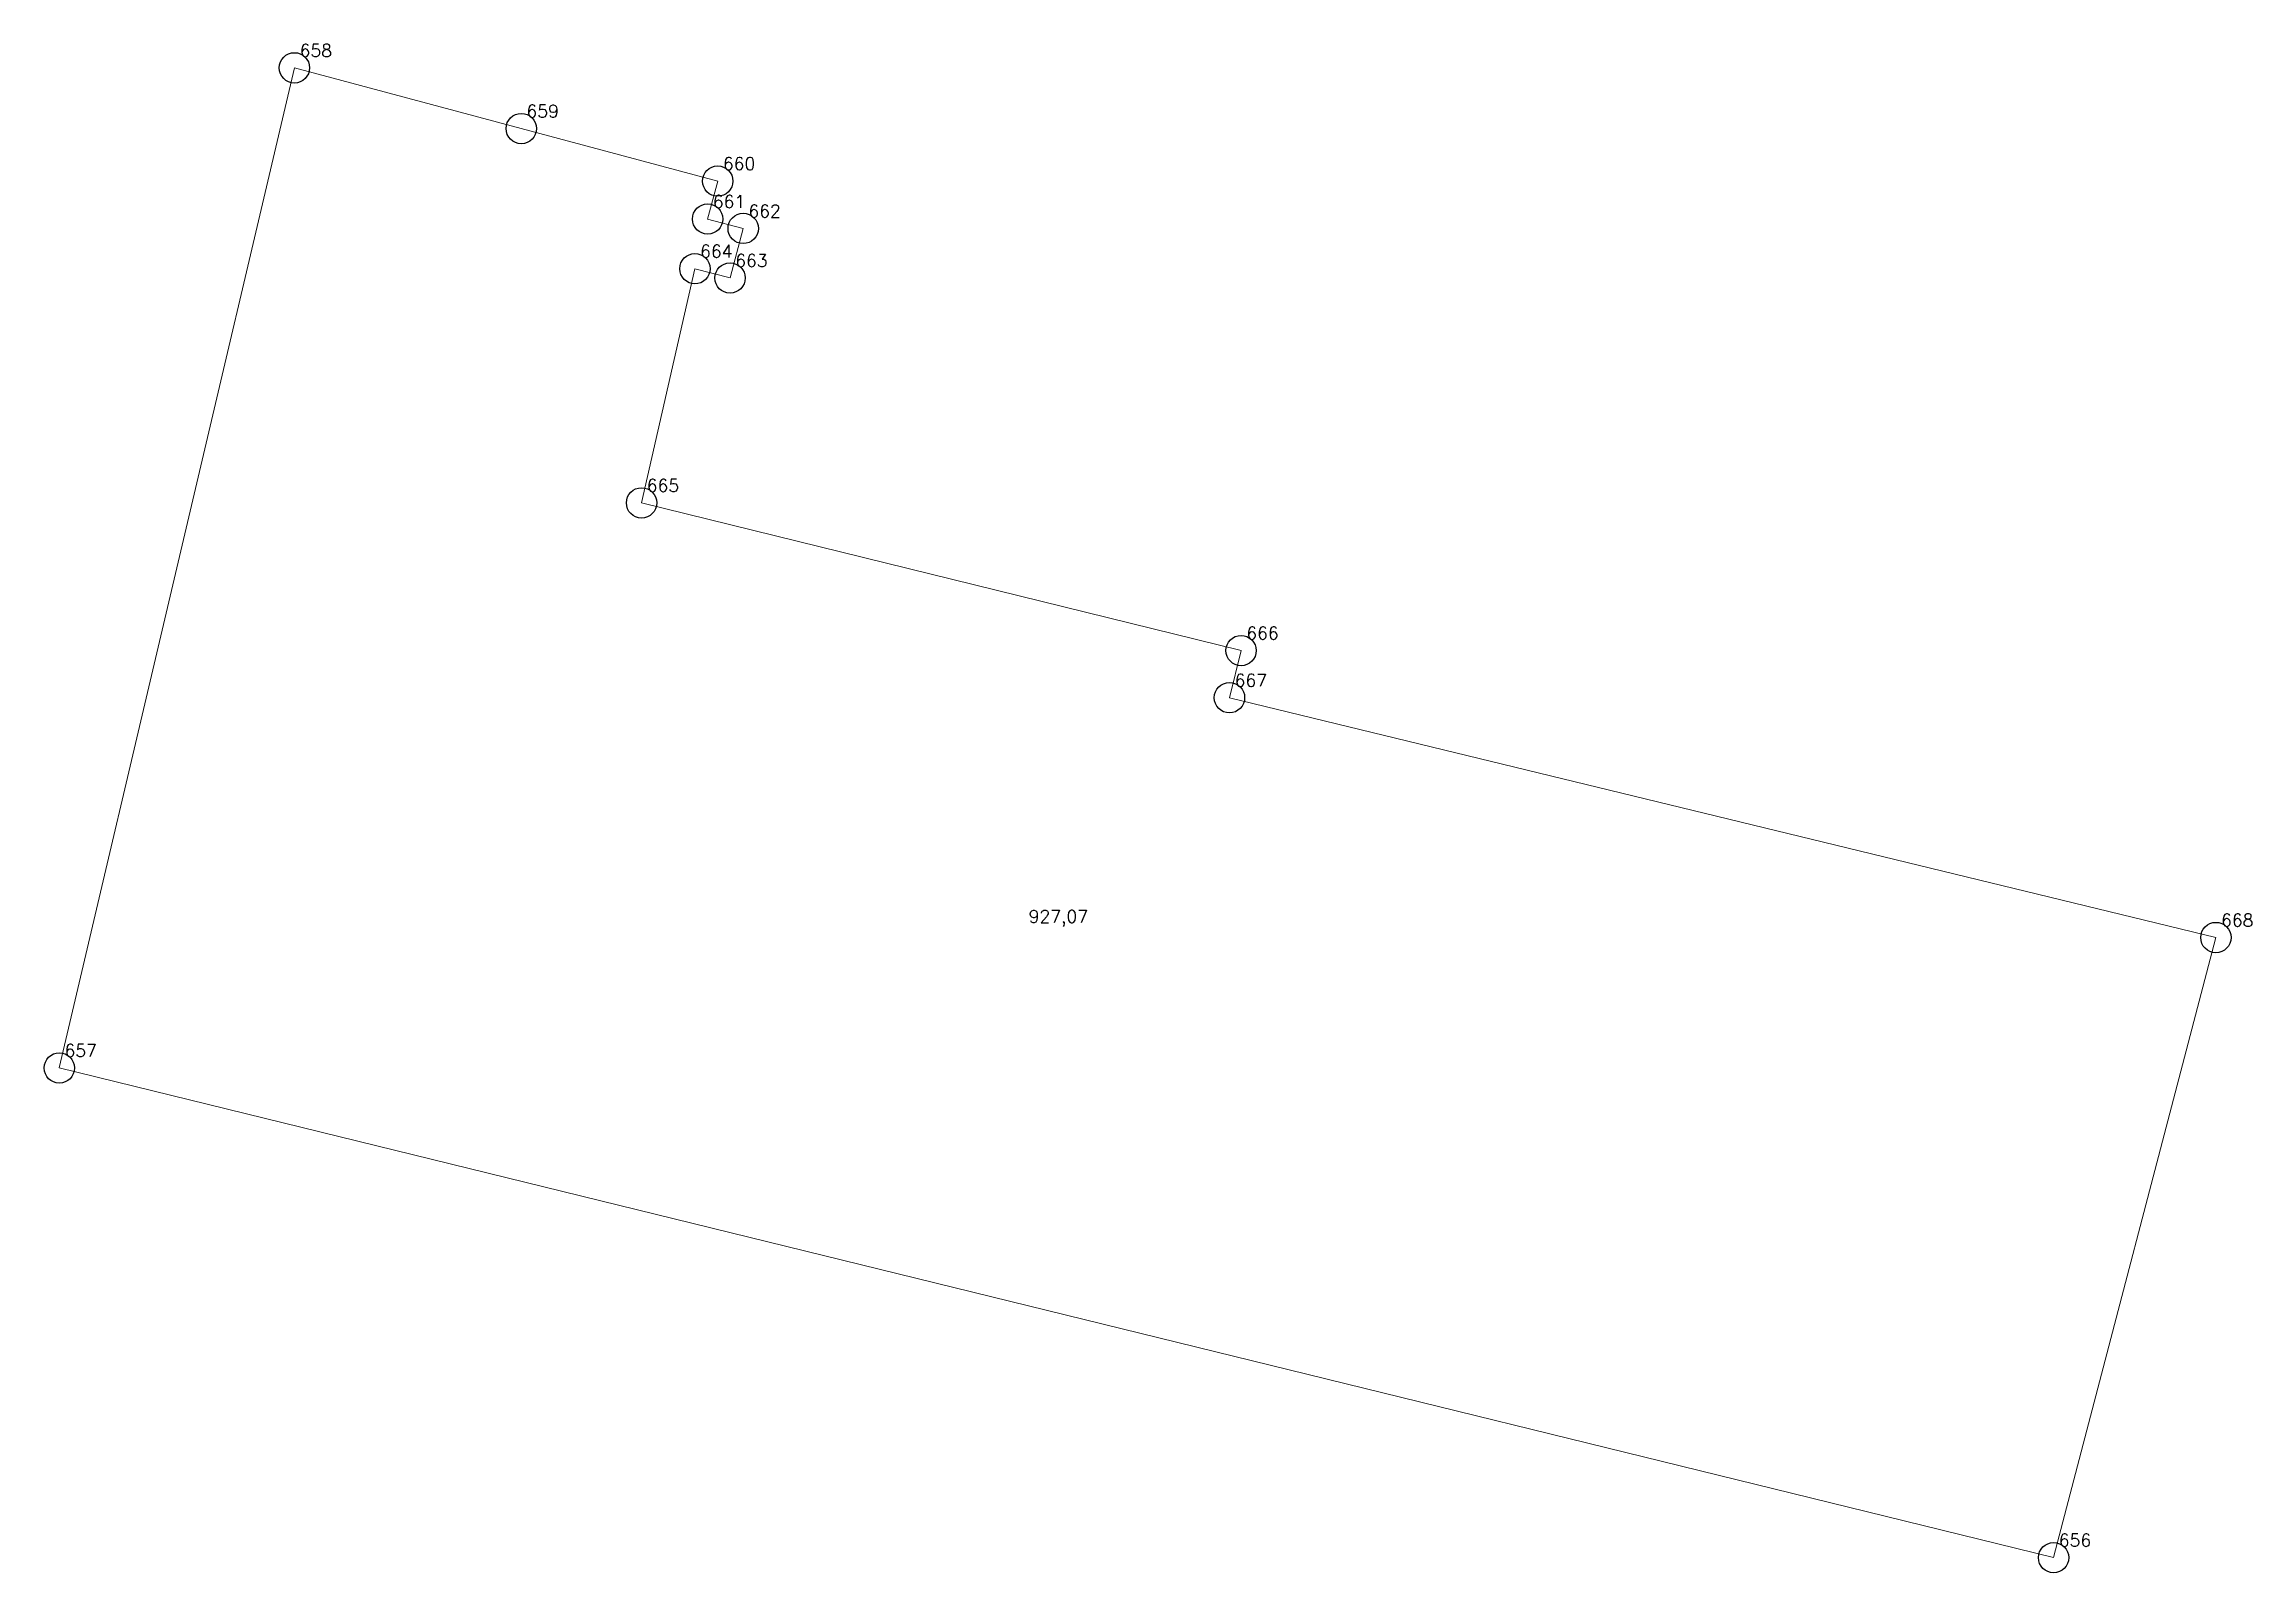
# Model space of a CAD drawing. Extents: x 1390459 to 1399082, y 355064 to 360767.
# Drawn here: x 1394565 to 1394619.5, y 359307.9 to 359345.7 of the extents above; entities that cross this region are included whole.
import ezdxf

# ---------------------------------------------------------------- set-up
doc = ezdxf.new("R2010")
doc.units = 0
doc.header["$PDMODE"] = 33
doc.header["$PDSIZE"] = 0.75
doc.layers.add('9 - ценная историческая застройка советский период', color=7, linetype='Continuous')
doc.styles.get("Standard").update_dxf_attribs({"font": 'simplex.shx'})

msp = doc.modelspace()

# ---------------------------------------------------------------- texts
at = {"layer": '9 - ценная историческая застройка советский период', "color": 7}
for s, p in [('658', (1394571.283, 359345.347)), ('659', (1394576.891, 359343.847)), ('660', (1394581.747, 359342.549)), ('661', (1394581.498, 359341.612)), ('662', (1394582.377, 359341.378)), ('664', (1394581.184, 359340.384)), ('663', (1394582.052, 359340.153)), ('665', (1394579.865, 359334.596)), ('666', (1394594.687, 359330.945)), ('667', (1394594.4, 359329.779)), ('927,07', (1394589.307, 359323.945)), ('927,07', (1394589.307, 359323.945)), ('668', (1394618.787, 359323.852)), ('657', (1394565.47, 359320.629)), ('656', (1394614.775, 359308.525))]:
    msp.add_text(s, height=0.3111, dxfattribs=at).set_placement(p)

# ---------------------------------------------------------------- linework, layer by layer
at = {"layer": '9 - ценная историческая застройка советский период', "color": 7, "lineweight": 20}
msp.add_lwpolyline([(1394614.646, 359308.251), (1394565.341, 359320.354), (1394571.153, 359345.073), (1394576.762, 359343.573), (1394581.618, 359342.274), (1394581.369, 359341.337), (1394582.248, 359341.104), (1394581.923, 359339.879), (1394581.055, 359340.109), (1394579.736, 359334.321), (1394594.558, 359330.67), (1394594.271, 359329.505), (1394618.658, 359323.578), (1394614.646, 359308.251)], close=True, dxfattribs=at)
msp.add_lwpolyline([(1394614.646, 359308.251), (1394565.341, 359320.354), (1394571.153, 359345.073), (1394576.762, 359343.573), (1394581.618, 359342.274), (1394581.369, 359341.337), (1394582.248, 359341.104), (1394581.923, 359339.879), (1394581.055, 359340.109), (1394579.736, 359334.321), (1394594.558, 359330.67), (1394594.271, 359329.505), (1394618.658, 359323.578), (1394614.646, 359308.251)], close=True, dxfattribs=at)
at = {"layer": '9 - ценная историческая застройка советский период'}
for p in [(1394571.153, 359345.073), (1394576.762, 359343.573), (1394581.618, 359342.274), (1394581.369, 359341.337), (1394582.248, 359341.104), (1394581.055, 359340.109), (1394581.923, 359339.879), (1394579.736, 359334.321), (1394594.558, 359330.67), (1394594.271, 359329.505), (1394618.658, 359323.578), (1394565.341, 359320.354), (1394614.646, 359308.251)]:
    msp.add_point(p, dxfattribs=at)

msp.set_redraw_order([(e.dxf.handle, doc.entitydb.next_handle()) for e in msp.query("TEXT MTEXT ATTDEF DIMENSION ARC_DIMENSION")])  # texts and dimensions are drawn at this point

doc.saveas('drawing.dxf')
